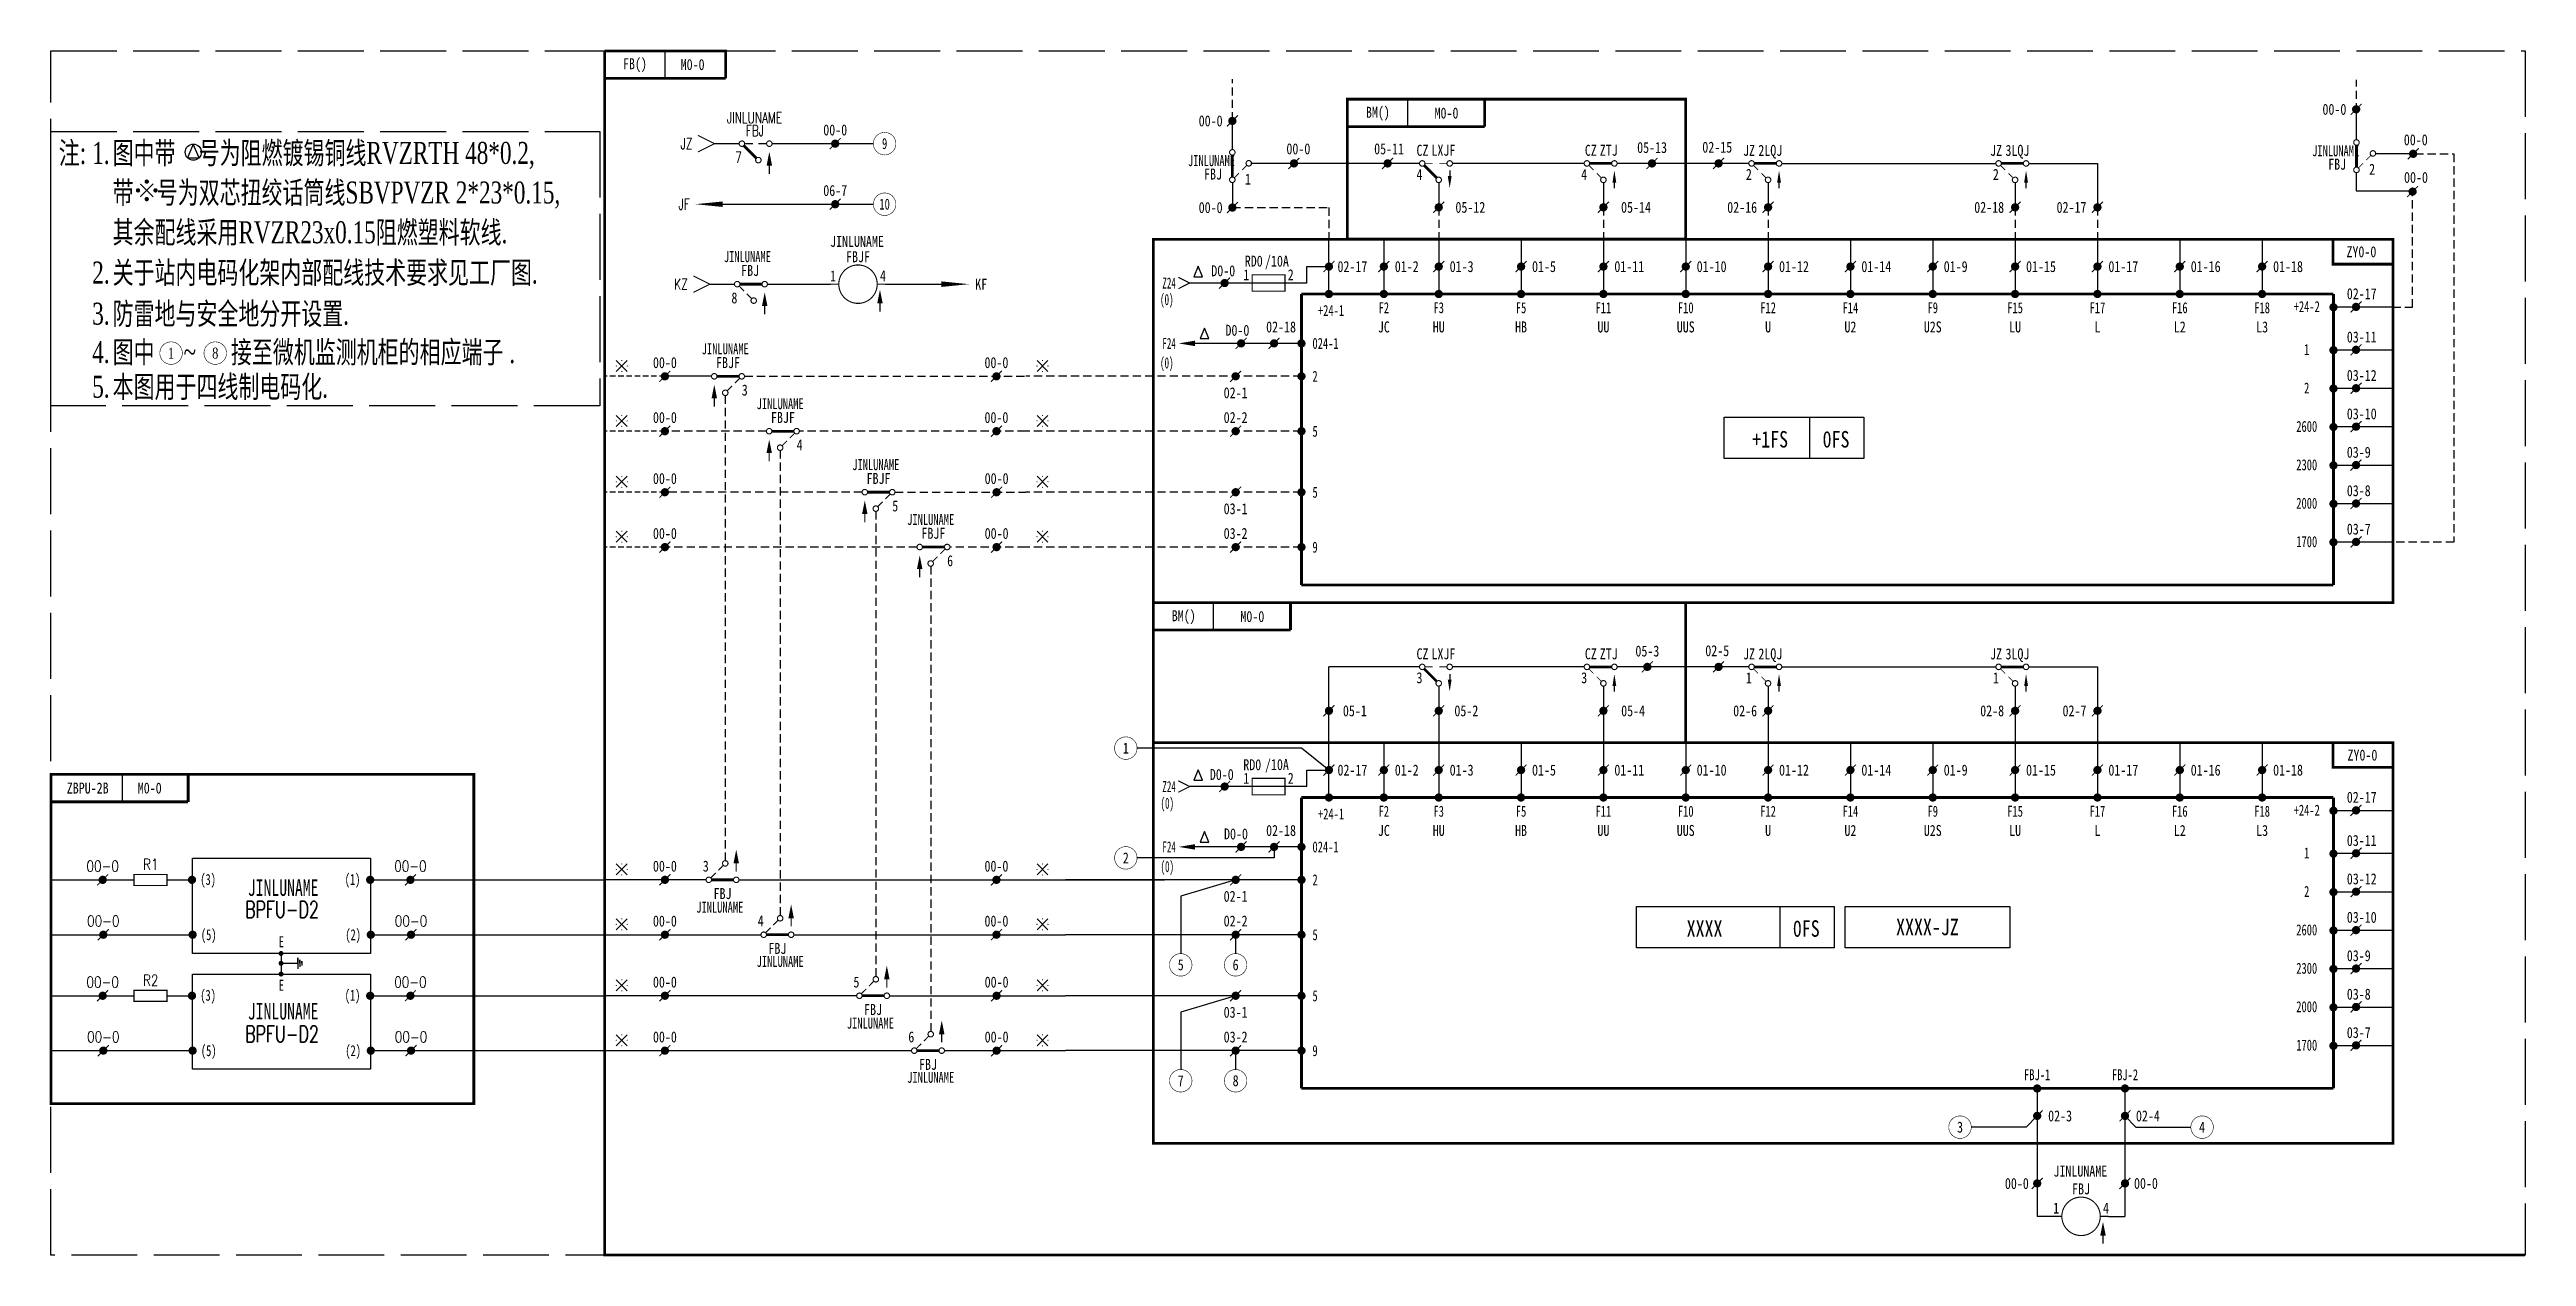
# Model space of a CAD drawing. Header units: millimetres. Extents: x 0 to 451, y -220 to 0.
import ezdxf
from ezdxf.enums import TextEntityAlignment as Align

# ---------------------------------------------------------------- set-up
doc = ezdxf.new("R2010")
doc.units = ezdxf.units.MM
doc.linetypes.add('ACAD_ISO02W100', pattern=[15, 12, -3])
doc.linetypes.add('DASHEDX2', pattern=[1.5, 1, -0.5])
for name, color, linetype in [('define', 7, 'Continuous'), ('hide', 7, 'Continuous'), ('tie', 7, 'Continuous')]:
    doc.layers.add(name, color=color, linetype=linetype)
doc.styles.add('CHINESE', font='TIMES.TTF', dxfattribs={"width": 0.7})
doc.styles.add('HZ', font='TXT', dxfattribs={"width": 0.7, "bigfont": 'HZTXT'})

msp = doc.modelspace()

# ---------------------------------------------------------------- texts
at = {"color": 4}
for s, width, p in [('FB()', 0.8, (106.4, -2.5)), ('M0-0', 0.8, (116.9, -2.5)), ('BM()', 0.8, (241.74, -11.34)), ('M0-0', 0.8, (254.24, -11.34)), ('JINLUNAME', 0.7, (416.22, -18.21)), ('JINLUNAME', 0.7, (211.43, -20.01)), ('JINLUNAME', 0.8, (146.84, -34.72)), ('ZY0-0', 0.8, (420.91, -36.61)), ('JINLUNAME', 0.7, (126.88, -37.5)), ('JINLUNAME', 0.7, (122.85, -54.29)), ('JINLUNAME', 0.7, (132.85, -64.29)), ('JINLUNAME', 0.7, (150.27, -75.4)), ('JINLUNAME', 0.7, (160.27, -85.39))]:
    msp.add_text(s, height=2, dxfattribs=dict(at, width=width)).set_placement(p, align=Align.MIDDLE)
at = {"color": 4, "style": 'HZ', "width": 0.7}
msp.add_text('JINLUNAME', height=2, dxfattribs=at).set_placement((128.17, -13.18), align=Align.CENTER)
at = {"color": 7, "style": 'HZ', "width": 0.7}
msp.add_text('FBJ', height=2, dxfattribs=at).set_placement((128.25, -15.53), align=Align.CENTER)
at = {"color": 4}
for s, height, width, p in [('00-0', 2, 0.8, (142.88, -15.4)), ('D0-0', 2, 0.8, (213.57, -41.06)), ('(0)', 2, 0.6, (203.29, -46.3)), ('D0-0', 2, 0.8, (216.15, -51.9)), ('00-0', 2, 0.8, (111.85, -57.79)), ('00-0', 2, 0.8, (172.25, -57.79)), ('(0)', 2, 0.6, (203.29, -57.84)), ('00-0', 2, 0.8, (111.85, -67.79)), ('00-0', 2, 0.8, (172.25, -67.79)), ('0FS', 3, 0.8, (325.2, -72.26)), ('00-0', 2, 0.8, (111.85, -78.91)), ('00-0', 2, 0.8, (172.28, -78.91)), ('00-0', 2, 0.8, (111.85, -88.91)), ('00-0', 2, 0.8, (172.28, -88.91))]:
    msp.add_text(s, height=height, dxfattribs=dict(at, width=width)).set_placement(p, align=Align.CENTER)
at = {"color": 4, "width": 0.8}
for p in [(213.45, -12.75), (418.17, -10.64), (229.43, -17.84), (432.99, -16.2), (433.03, -23.05), (213.45, -28.54)]:
    msp.add_text('00-0', height=2, dxfattribs=at).set_placement(p, align=Align.MIDDLE_RIGHT)
at = {"color": 7, "style": 'HZ', "width": 0.7}
for s, p in [('JZ', (116.88, -17.9)), ('7', (125.88, -20.4)), ('JF', (116.38, -28.93)), ('KZ', (116.03, -43.5))]:
    msp.add_text(s, height=2, dxfattribs=at).set_placement(p, align=Align.RIGHT)
at = {"color": 7}
for s, width, p in [('9', 0.7, (151.88, -16.9)), ('4', 0.8, (249.32, -22.5)), ('4', 0.8, (279.32, -22.5)), ('2', 0.8, (309.32, -22.5)), ('2', 0.8, (354.32, -22.5)), ('10', 0.7, (151.88, -27.93)), ('3', 0.8, (249.32, -114.23)), ('3', 0.8, (279.32, -114.23)), ('1', 0.8, (309.32, -114.23)), ('1', 0.8, (354.32, -114.23)), ('1', 0.8, (195.82, -127.03)), ('ZBPU-2B', 0.8, (6.7, -134.32)), ('2', 0.8, (195.82, -147.03)), ('5', 0.8, (205.82, -166.52)), ('6', 0.8, (215.82, -166.52)), ('7', 0.8, (205.82, -187.64)), ('8', 0.8, (215.82, -187.64)), ('3', 0.8, (347.79, -196.09)), ('4', 0.8, (391.89, -196.09))]:
    msp.add_text(s, height=2, dxfattribs=dict(at, width=width)).set_placement(p, align=Align.MIDDLE)
at = {"color": 7, "width": 0.8}
for s, p in [('05-11', (246.5, -17.84)), ('05-12', (261.31, -28.5)), ('05-14', (291.48, -28.5)), ('02-16', (310.82, -28.5)), ('02-18', (355.82, -28.5)), ('02-17', (370.82, -28.5)), ('02-18', (226.82, -50.29)), ('02-18', (226.82, -142.03))]:
    msp.add_text(s, height=2, dxfattribs=at).set_placement(p, align=Align.MIDDLE_RIGHT)
at = {"color": 4, "width": 0.8}
for s, p in [('CZ', (250.95, -19.11)), ('CZ', (281.62, -19.11)), ('JZ', (310.45, -19.12)), ('JZ', (355.45, -19.12)), ('RD0', (220.76, -39.29))]:
    msp.add_text(s, height=2, dxfattribs=at).set_placement(p, align=Align.RIGHT)
at = {"color": 7, "width": 0.8}
for s, p in [('LXJF', (251.5, -19.11)), ('ZTJ', (282.16, -19.11)), ('2LQJ', (311.05, -19.12)), ('3LQJ', (356.07, -19.12)), ('1', (217.53, -24.36)), ('2', (422.32, -22.56)), ('4', (151.03, -42)), ('2', (225.32, -41.79)), ('02-17', (234.38, -40.29)), ('01-2', (244.82, -40.29)), ('01-3', (254.82, -40.29)), ('01-5', (269.82, -40.29)), ('01-11', (284.82, -40.29)), ('01-10', (299.82, -40.29)), ('01-12', (314.82, -40.29)), ('01-14', (329.82, -40.29)), ('01-9', (344.82, -40.29)), ('01-15', (359.82, -40.29)), ('01-17', (374.82, -40.29)), ('01-16', (389.82, -40.29)), ('01-18', (404.82, -40.29)), ('02-17', (418.25, -45.24)), ('03-11', (418.25, -53.12)), ('03-12', (418.25, -60.12)), ('3', (125.85, -62.79)), ('03-10', (418.25, -67.12)), ('4', (135.85, -72.79)), ('03-9', (418.25, -74.12)), ('03-8', (418.25, -81.12)), ('5', (153.27, -83.9)), ('03-7', (418.25, -88.12)), ('6', (163.27, -93.89)), ('LXJF', (251.5, -110.85)), ('ZTJ', (282.16, -110.85)), ('2LQJ', (311.05, -110.86)), ('3LQJ', (356.07, -110.86)), ('2', (225.32, -133.53)), ('02-17', (418.25, -136.98)), ('03-11', (418.25, -144.85)), ('03-12', (418.25, -151.85)), ('03-10', (418.25, -158.85)), ('03-9', (418.25, -165.85)), ('03-8', (418.25, -172.85)), ('03-7', (418.25, -179.85)), ('4', (373.84, -211.84))]:
    msp.add_text(s, height=2, dxfattribs=at).set_placement(p)
for s, height, p in [('05-13', 2, (291.69, -18.6)), ('02-15', 2, (303.56, -18.54)), ('FBJ', 2, (211.71, -23.44)), ('FBJ', 2, (416.49, -21.64)), ('06-7', 2, (142.88, -26.43)), ('FBJ', 2, (127.38, -41)), ('FBJF', 2, (147.03, -38.5)), ('/10A', 2, (223.35, -39.29)), ('JC', 2, (242.82, -51.29)), ('HU', 2, (252.82, -51.29)), ('HB', 2, (267.82, -51.29)), ('UU', 2, (282.82, -51.29)), ('UUS', 2, (297.82, -51.29)), ('U', 2, (312.82, -51.29)), ('U2', 2, (327.82, -51.29)), ('U2S', 2, (342.82, -51.29)), ('LU', 2, (357.82, -51.29)), ('L', 2, (372.82, -51.29)), ('L2', 2, (387.82, -51.29)), ('L3', 2, (402.82, -51.29)), ('FBJF', 2, (123.35, -57.79)), ('02-1', 2, (215.82, -63.29)), ('FBJF', 2, (133.35, -67.79)), ('02-2', 2, (215.82, -67.79)), ('+1FS', 3, (313.2, -72.26)), ('FBJF', 2, (150.77, -78.9)), ('03-1', 2, (215.82, -84.41)), ('FBJF', 2, (160.77, -88.89)), ('03-2', 2, (215.82, -88.91)), ('/10A', 2, (223.35, -131.03)), ('JC', 2, (242.82, -143.03)), ('HU', 2, (252.82, -143.03)), ('HB', 2, (267.82, -143.03)), ('UU', 2, (282.82, -143.03)), ('UUS', 2, (297.82, -143.03)), ('U', 2, (312.82, -143.03)), ('U2', 2, (327.82, -143.03)), ('U2S', 2, (342.82, -143.03)), ('LU', 2, (357.82, -143.03)), ('L', 2, (372.82, -143.03)), ('L2', 2, (387.82, -143.03)), ('L3', 2, (402.82, -143.03)), ('FBJ', 2, (122.35, -154.53)), ('FBJ', 2, (132.35, -164.53)), ('FBJ', 2, (149.78, -175.65)), ('FBJ', 2, (159.78, -185.65)), ('FBJ', 2, (369.84, -208.34))]:
    msp.add_text(s, height=height, dxfattribs=at).set_placement(p, align=Align.CENTER)
at = {"color": 7}
for s, width, p in [('1', 0.8, (143.03, -42)), ('1', 0.8, (218.32, -41.79)), ('KF', 0.8, (170.56, -43.5)), ('Z24', 0.6, (204.93, -43.29)), ('F24', 0.6, (204.93, -54.29)), ('Z24', 0.6, (204.93, -135.03)), ('1', 0.8, (218.32, -133.53)), ('F24', 0.6, (204.93, -146.03)), ('3', 0.8, (119.85, -149.53)), ('4', 0.8, (129.85, -159.53)), ('5', 0.8, (147.28, -170.65)), ('6', 0.8, (157.28, -180.65)), ('1', 0.8, (365.84, -211.84))]:
    msp.add_text(s, height=2, dxfattribs=dict(at, width=width)).set_placement(p, align=Align.RIGHT)
at = {"color": 7, "linetype": 'ACAD_ISO02W100', "width": 0.8}
msp.add_text('8', height=2, dxfattribs=at).set_placement((123.97, -46))
at = {"color": 3}
for s, height, width, p in [('BM()', 2, 0.8, (206.37, -103.07)), ('JINLUNAME', 3, 0.7, (42.31, -152.47)), ('JINLUNAME', 2, 0.7, (121.85, -156.03)), ('JINLUNAME', 2, 0.7, (132.85, -165.91)), ('JINLUNAME', 3, 0.7, (42.31, -175)), ('JINLUNAME', 2, 0.7, (149.28, -177.15)), ('JINLUNAME', 2, 0.7, (160.27, -187.03))]:
    msp.add_text(s, height=height, dxfattribs=dict(at, width=width)).set_placement(p, align=Align.MIDDLE)
at = {"color": 5, "width": 0.8}
for p in [(218.87, -103.07), (18, -134.32)]:
    msp.add_text('M0-0', height=2, dxfattribs=at).set_placement(p, align=Align.MIDDLE)
at = {"color": 3, "width": 0.8}
for s, p in [('CZ', (250.95, -110.85)), ('CZ', (281.62, -110.85)), ('JZ', (310.45, -110.86)), ('JZ', (355.45, -110.86)), ('RD0', (220.49, -131.06))]:
    msp.add_text(s, height=2, dxfattribs=at).set_placement(p, align=Align.RIGHT)
at = {"color": 3}
for s, width, p in [('D0-0', 0.8, (213.3, -132.83)), ('(0)', 0.6, (203.37, -138.07)), ('D0-0', 0.8, (215.89, -143.66)), ('(0)', 0.6, (203.37, -149.61)), ('JINLUNAME', 0.8, (369.71, -205.1))]:
    msp.add_text(s, height=2, dxfattribs=dict(at, width=width)).set_placement(p, align=Align.CENTER)
at = {"color": 3, "width": 0.8}
for s, p in [('01-2', (244.82, -132.03)), ('01-5', (269.82, -132.03)), ('01-10', (299.82, -132.03)), ('01-14', (329.82, -132.03)), ('01-9', (344.82, -132.03)), ('01-16', (389.82, -132.03)), ('01-18', (404.82, -132.03))]:
    msp.add_text(s, height=2, dxfattribs=at).set_placement(p)
at = {"color": 6, "width": 0.8}
for s, height, p in [('ZY0-0', 2, (421.1, -128.31)), ('XXXX-JZ', 3, (341.85, -159.64))]:
    msp.add_text(s, height=height, dxfattribs=at).set_placement(p, align=Align.MIDDLE)
at = {"color": 3, "style": 'HZ', "width": 0.8}
for s, p in [('00-0', (9.43, -149.53)), ('R1', (18.18, -149.21)), ('00-0', (9.54, -159.53)), ('00-0', (9.43, -170.65)), ('R2', (18.18, -170.32)), ('00-0', (9.54, -180.65))]:
    msp.add_text(s, height=2, dxfattribs=at).set_placement(p, align=Align.CENTER)
at = {"color": 7, "width": 0.7}
for s, p in [('(3)', (27.21, -150.95)), ('(1)', (53.52, -150.95)), ('(5)', (27.32, -161.03)), ('E', (41.51, -162.31)), ('(2)', (53.63, -161.03)), ('(3)', (27.21, -172.06)), ('E', (41.51, -170.23)), ('(1)', (53.52, -172.06)), ('(5)', (27.32, -182.15)), ('(2)', (53.63, -182.15))]:
    msp.add_text(s, height=2, dxfattribs=at).set_placement(p, align=Align.MIDDLE_LEFT)
at = {"color": 7, "style": 'HZ', "width": 0.7}
for p in [(42.11, -156.43), (42.11, -179.11)]:
    msp.add_text('BPFU-D2', height=3, dxfattribs=at).set_placement(p, align=Align.MIDDLE)
at = {"color": 6, "width": 0.8}
for s, p in [('XXXX', (301.25, -161.4)), ('0FS', (319.78, -161.4))]:
    msp.add_text(s, height=3, dxfattribs=at).set_placement(p, align=Align.CENTER)
at = {"layer": 'tie', "color": 3, "width": 0.8}
for s, p in [('05-3', (290.83, -110.34)), ('02-5', (303.56, -110.28)), ('00-0', (111.85, -149.53)), ('00-0', (172.25, -149.53)), ('02-1', (215.82, -155.03)), ('00-0', (111.85, -159.53)), ('00-0', (172.25, -159.53)), ('02-2', (215.82, -159.53)), ('00-0', (111.85, -170.65)), ('00-0', (172.28, -170.65)), ('03-1', (215.82, -176.15)), ('00-0', (111.85, -180.65)), ('00-0', (172.28, -180.65)), ('03-2', (215.82, -180.65))]:
    msp.add_text(s, height=2, dxfattribs=at).set_placement(p, align=Align.CENTER)
for s, p in [('05-1', (239.72, -120.23)), ('05-2', (260.03, -120.23)), ('05-4', (290.41, -120.23)), ('02-6', (310.82, -120.23)), ('02-8', (355.82, -120.23)), ('02-7', (370.82, -120.23))]:
    msp.add_text(s, height=2, dxfattribs=at).set_placement(p, align=Align.MIDDLE_RIGHT)
for s, p in [('02-17', (234.38, -132.03)), ('01-3', (254.82, -132.03)), ('01-11', (284.82, -132.03)), ('01-12', (314.82, -132.03)), ('01-15', (359.82, -132.03)), ('01-17', (374.82, -132.03)), ('00-0', (379.48, -207.33))]:
    msp.add_text(s, height=2, dxfattribs=at).set_placement(p)
at = {"layer": 'tie', "color": 3, "style": 'HZ', "width": 0.8}
for p in [(65.49, -149.53), (65.6, -159.53), (65.49, -170.65), (65.6, -180.65)]:
    msp.add_text('00-0', height=2, dxfattribs=at).set_placement(p, align=Align.CENTER)
at = {"layer": 'tie', "color": 3, "width": 0.8}
for s, p in [('02-3', (363.84, -194.04)), ('02-4', (379.84, -194.04))]:
    msp.add_text(s, height=2, dxfattribs=at).set_placement(p, align=Align.MIDDLE_LEFT)
msp.add_text('00-0', height=2, dxfattribs=at).set_placement((360.32, -207.35), align=Align.RIGHT)

# ---------------------------------------------------------------- blocks, each defined once
blk = doc.blocks.new('JS')
at = {"const_width": 0.75}
blk.add_lwpolyline([(-0.375, 0, -1), (0.375, 0, -1)], format="xyb", close=True, dxfattribs=at)
at = {"width": 0.7}
blk.add_attdef('Z20', text='', height=2, dxfattribs=at).set_placement((0, 1.5), align=Align.CENTER)
blk = doc.blocks.new('JTX')
at = {"const_width": 0.2}
blk.add_lwpolyline([(0, -2.5), (0, -4)], dxfattribs=at)
blk.add_solid([(-0.5, -2.5), (0.5, -2.5), (0, 0)])
blk = doc.blocks.new('JY')
at = {"const_width": 0.75}
blk.add_lwpolyline([(0.375, 0, -1), (-0.375, 0, -1)], format="xyb", close=True, dxfattribs=at)
at = {"width": 0.7}
blk.add_attdef('Z20', text='', height=2, dxfattribs=at).set_placement((1.5, 0), align=Align.MIDDLE_LEFT)
blk = doc.blocks.new('JX')
at = {"const_width": 0.75}
blk.add_lwpolyline([(-0.375, 0, 1), (0.375, 0, 1)], format="xyb", close=True, dxfattribs=at)
at = {"width": 0.7}
blk.add_attdef('Z20', text='', height=2, dxfattribs=at).set_placement((0, -3.5), align=Align.CENTER)
blk = doc.blocks.new('conti_2')
for points in [[(-0.95, 0, 0.1, 0.1, 1), (-1.05, 0, 0.1, 0.1, 1)], [(0.05, 1, 0.1, 0.1, 1), (-0.05, 1, 0.1, 0.1, 1)], [(1.05, 0, 0.1, 0.1, 1), (0.95, 0, 0.1, 0.1, 1)], [(0.05, -1, 0.1, 0.1, 1), (-0.05, -1, 0.1, 0.1, 1)]]:
    blk.add_lwpolyline(points, format="xyseb", close=True)
for points in [[(-1, -1), (1, 1)], [(1, -1), (-1, 1)]]:
    blk.add_lwpolyline(points)
blk.add_attdef('1', text='', height=2).set_placement((2.27, 0.09), align=Align.MIDDLE)
blk = doc.blocks.new('X')
at = {"const_width": 0.219}
for points in [[(-0.96, -0.08, 1), (-0.81, 0.08, 1)], [(-0.08, 0.81, 1), (0.08, 0.96, 1)], [(0.81, -0.08, 1), (0.96, 0.08, 1)], [(-0.08, -0.96, 1), (0.08, -0.81, 1)]]:
    blk.add_lwpolyline(points, format="xyb", close=True, dxfattribs=at)
at = {"const_width": 0.125}
for points in [[(-0.66, 0.66), (0.66, -0.66)], [(-0.66, -0.66), (0.66, 0.66)]]:
    blk.add_lwpolyline(points, dxfattribs=at)
blk = doc.blocks.new('dmh_circuit_note_0000_0')
at = {"const_width": 0.1}
for points in [[(19.84, 9.63, 1), (23.94, 9.63, 1)], [(27.89, 9.63, 1), (31.99, 9.63, 1)]]:
    blk.add_lwpolyline(points, format="xyb", close=True, dxfattribs=at)
at = {"layer": 'define'}
for p, q in [((25.94, 47.71), (24.9, 45.2)), ((24.9, 45.2), (26.98, 45.2)), ((26.98, 45.2), (25.94, 47.71))]:
    blk.add_line(p, q, dxfattribs=at)
blk.add_circle((25.94, 46.24), 1.47, dxfattribs=at)
at = {"layer": 'hide', "linetype": 'ACAD_ISO02W100'}
blk.add_lwpolyline([(0, 50), (100, 50), (100, 0), (0, 0)], close=True, dxfattribs=at)
at = {"xscale": 1.799999999999955, "yscale": 1.800000000000011, "zscale": 1.799999999999997}
blk.add_blockref('X', (17.46, 39.28), dxfattribs=at)
at = {"style": 'CHINESE', "width": 0.7}
for s, p in [('注:', (1.43, 44.1)), ('1.', (7.53, 44.1)), ('图中带    号为阻燃镀锡铜线RVZRTH 48*0.2,', (11.24, 44.1)), ('带    号为双芯扭绞话筒线SBVPVZR 2*23*0.15,', (11.24, 36.89)), ('其余配线采用RVZR23x0.15阻燃塑料软线.', (11.24, 29.65)), ('2.', (7.53, 22.31)), ('关于站内电码化架内部配线技术要求见工厂图.', (11.24, 22.31)), ('3.', (7.53, 14.82)), ('防雷地与安全地分开设置.', (11.24, 14.82)), ('4.', (7.53, 7.82)), ('图中     ~      接至微机监测机柜的相应端子 .', (11.24, 7.82)), ('5.', (7.53, 1.51)), ('本图用于四线制电码化.', (11.24, 1.51))]:
    blk.add_text(s, height=4, dxfattribs=at).set_placement(p)
at = {"style": 'CHINESE', "width": 0.75}
for s, p in [('1', (21.89, 9.63)), ('8', (29.94, 9.63))]:
    blk.add_text(s, height=2, dxfattribs=at).set_placement(p, align=Align.MIDDLE)

# ---------------------------------------------------------------- linework, layer by layer
at = {"color": 7}
for p, q in [((111.9, -5), (111.9, 0)), ((247.19, -13.8), (247.19, -8.8)), ((120.88, -16.9), (125.38, -16.9)), ((131.38, -16.9), (142.88, -16.9)), ((142.88, -16.9), (149.88, -16.9)), ((279.32, -20.5), (255.32, -20.5)), ((309.32, -20.5), (285.32, -20.5)), ((315.32, -20.5), (354.32, -20.5)), ((360.32, -20.5), (372.82, -20.5)), ((372.82, -20.5), (372.82, -28.5)), ((252.82, -24), (252.82, -28.5)), ((282.82, -24), (282.82, -28.5)), ((312.82, -24), (312.82, -28.5)), ((357.82, -24), (357.82, -28.5)), ((121.88, -27.93), (149.88, -27.93)), ((232.82, -44.29), (232.82, -34.29)), ((242.82, -34.29), (242.82, -44.29)), ((252.82, -34.29), (252.82, -44.29)), ((267.82, -34.29), (267.82, -44.29)), ((282.82, -34.29), (282.82, -44.29)), ((297.82, -34.29), (297.82, -44.29)), ((312.82, -34.29), (312.82, -44.29)), ((327.82, -34.29), (327.82, -44.29)), ((342.82, -34.29), (342.82, -44.29)), ((357.82, -34.29), (357.82, -44.29)), ((372.82, -34.29), (372.82, -44.29)), ((387.82, -34.29), (387.82, -44.29)), ((402.82, -34.29), (402.82, -44.29)), ((228.82, -39.29), (232.82, -39.29)), ((228.82, -42.29), (228.82, -39.29)), ((120.03, -42.5), (124.53, -42.5)), ((130.53, -42.5), (142.03, -42.5)), ((228.82, -42.29), (207.45, -42.29)), ((227.82, -53.29), (208.45, -53.29)), ((227.82, -59.29), (227.82, -59.29)), ((304.84, -66.76), (330.28, -66.76)), ((304.84, -74.26), (304.84, -66.76)), ((320.36, -66.76), (320.36, -74.26)), ((330.28, -66.76), (330.28, -74.26)), ((227.82, -69.29), (227.82, -69.29)), ((330.28, -74.26), (304.84, -74.26)), ((227.82, -80.41), (227.82, -80.41)), ((227.82, -90.41), (227.82, -90.41)), ((211.82, -105.53), (211.82, -100.53)), ((249.32, -112.23), (232.82, -112.23)), ((232.82, -126.03), (232.82, -112.23)), ((279.32, -112.23), (255.32, -112.23)), ((309.32, -112.23), (285.32, -112.23)), ((315.32, -112.23), (354.32, -112.23)), ((360.32, -112.23), (372.82, -112.23)), ((372.82, -112.23), (372.82, -120.23)), ((252.82, -115.73), (252.82, -120.23)), ((282.82, -115.73), (282.82, -120.23)), ((312.82, -115.73), (312.82, -120.23)), ((357.82, -115.73), (357.82, -120.23)), ((252.82, -120.23), (252.82, -126.03)), ((282.82, -120.23), (282.82, -126.03)), ((312.82, -120.23), (312.82, -126.03)), ((357.82, -120.23), (357.82, -126.03)), ((372.82, -120.23), (372.82, -126.03)), ((232.82, -136.03), (232.82, -126.03)), ((242.82, -126.03), (242.82, -136.03)), ((252.82, -126.03), (252.82, -136.03)), ((267.82, -126.03), (267.82, -136.03)), ((282.82, -126.03), (282.82, -136.03)), ((297.82, -126.03), (297.82, -136.03)), ((312.82, -126.03), (312.82, -136.03)), ((327.82, -126.03), (327.82, -136.03)), ((342.82, -126.03), (342.82, -136.03)), ((357.82, -126.03), (357.82, -136.03)), ((372.82, -126.03), (372.82, -136.03)), ((387.82, -126.03), (387.82, -136.03)), ((402.82, -126.03), (402.82, -136.03)), ((227.82, -127.03), (197.82, -127.03)), ((232.82, -131.03), (227.82, -127.03)), ((228.82, -134.03), (207.45, -134.03)), ((228.82, -131.03), (232.82, -131.03)), ((228.82, -134.03), (228.82, -131.03)), ((222.82, -147.03), (197.82, -147.03)), ((227.82, -145.03), (208.45, -145.03)), ((222.82, -145.03), (222.82, -147.03)), ((119.35, -151.03), (100.85, -151.03)), ((125.35, -151.03), (184.82, -151.03)), ((227.82, -151.03), (184.82, -151.03)), ((215.82, -151.03), (205.82, -154.03)), ((227.82, -151.03), (227.82, -151.03)), ((205.82, -154.03), (205.82, -164.52)), ((288.85, -155.9), (324.85, -155.9)), ((288.85, -163.4), (288.85, -155.9)), ((314.94, -155.9), (314.94, -163.4)), ((324.85, -155.9), (324.85, -163.4)), ((100.85, -161.03), (129.35, -161.03)), ((135.35, -161.03), (184.82, -161.03)), ((227.82, -161.03), (184.82, -161.03)), ((215.82, -161.03), (215.82, -164.52)), ((227.82, -161.03), (227.82, -161.03)), ((324.85, -163.4), (288.85, -163.4)), ((146.78, -172.15), (100.9, -172.15)), ((152.78, -172.15), (184.82, -172.15)), ((227.82, -172.15), (184.82, -172.15)), ((215.82, -172.15), (205.82, -175.15)), ((205.82, -175.15), (205.82, -185.64)), ((227.82, -172.15), (227.82, -172.15)), ((100.85, -182.15), (156.78, -182.15)), ((162.78, -182.15), (184.82, -182.15)), ((227.82, -182.15), (184.82, -182.15)), ((215.82, -182.15), (215.82, -185.64)), ((227.82, -182.15), (227.82, -182.15)), ((361.84, -189.04), (361.84, -203.04)), ((377.84, -189.04), (377.84, -203.04)), ((359.84, -196.09), (349.84, -196.09)), ((361.84, -194.04), (359.84, -196.09)), ((377.84, -194.04), (379.84, -196.09)), ((379.84, -196.09), (389.84, -196.09)), ((361.84, -203.04), (361.84, -212.34)), ((377.84, -203.04), (377.84, -212.34)), ((364.84, -212.34), (361.84, -212.34)), ((374.84, -212.34), (377.84, -212.34))]:
    msp.add_line(p, q, dxfattribs=at)
at = {"color": 7, "linetype": 'DASHEDX2', "ltscale": 1.5}
for p, q in [((215.25, -12.64), (215.25, -5.13)), ((420.03, -11.01), (420.03, -5.26)), ((430.71, -18.75), (437.76, -18.75)), ((430.23, -46.71), (430.23, -25.72)), ((215.24, -28.54), (232.82, -28.54)), ((232.82, -28.54), (232.82, -34.51)), ((252.82, -28.5), (252.82, -34.29)), ((282.82, -28.5), (282.82, -34.29)), ((312.82, -28.5), (312.82, -34.29)), ((357.82, -28.5), (357.82, -34.29)), ((372.82, -28.5), (372.82, -34.29)), ((426.6, -46.71), (430.23, -46.71)), ((122.85, -62.81), (122.85, -147.53)), ((126.35, -59.29), (177.59, -59.29)), ((227.82, -59.29), (177.59, -59.29)), ((177.59, -69.29), (136.35, -69.29)), ((227.82, -69.29), (177.59, -69.29)), ((132.85, -72.76), (132.85, -157.53)), ((153.77, -80.41), (177.59, -80.41)), ((227.82, -80.41), (177.59, -80.41)), ((150.28, -83.88), (150.28, -168.65)), ((160.28, -93.88), (160.28, -178.65)), ((177.59, -90.41), (163.77, -90.41)), ((227.82, -90.41), (177.59, -90.41))]:
    msp.add_line(p, q, dxfattribs=at)
for p, q in [((249.32, -20.5), (218.6, -20.5)), ((419.96, -22.14), (419.96, -25.5)), ((423.51, -18.68), (430.33, -18.68)), ((215.24, -23.98), (215.24, -28.54)), ((152.03, -42.5), (162.23, -42.5)), ((426.6, -46.71), (415.63, -46.71)), ((426.66, -54.52), (415.63, -54.52)), ((426.66, -61.52), (415.63, -61.52)), ((426.66, -68.52), (415.63, -68.52)), ((426.66, -75.52), (415.63, -75.52)), ((426.66, -82.52), (415.63, -82.52)), ((426.66, -89.52), (415.63, -89.52)), ((13.02, -136.82), (13.02, -131.82)), ((426.6, -138.44), (415.63, -138.44)), ((426.66, -146.26), (415.63, -146.26)), ((0, -151.03), (15.16, -151.03)), ((21.08, -151.03), (25.69, -151.03)), ((58.14, -151.03), (77.1, -151.03)), ((77.05, -151.03), (100.85, -151.03)), ((184.82, -151.03), (202.87, -151.03)), ((426.66, -153.26), (415.63, -153.26)), ((0, -161.03), (25.8, -161.03)), ((58.18, -161.03), (77.05, -161.03)), ((77.05, -161.03), (100.85, -161.03)), ((426.66, -160.26), (415.63, -160.26)), ((41.92, -164.44), (41.92, -168.24)), ((41.92, -166.23), (44.96, -166.23)), ((44.96, -165.23), (44.96, -167.23)), ((44.96, -166.23), (44.96, -165.23)), ((44.96, -166.23), (44.96, -167.23)), ((45.35, -165.58), (45.35, -166.88)), ((45.35, -166.22), (45.35, -165.58)), ((45.35, -166.23), (45.35, -166.88)), ((45.74, -165.83), (45.74, -166.62)), ((45.74, -166.22), (45.74, -165.83)), ((45.74, -166.23), (45.74, -166.62)), ((426.66, -167.26), (415.63, -167.26)), ((0, -172.15), (15.16, -172.15)), ((21.08, -172.15), (25.69, -172.15)), ((58.14, -172.15), (77.1, -172.15)), ((77.05, -172.15), (100.85, -172.15)), ((426.66, -174.26), (415.63, -174.26)), ((0, -182.15), (25.8, -182.15)), ((58.18, -182.15), (77.05, -182.15)), ((77.05, -182.15), (100.85, -182.14)), ((426.66, -181.26), (415.63, -181.26))]:
    msp.add_line(p, q)
at = {"color": 7}
for points, const_width in [([(100.9, 0), (100.9, -219.4), (450.73, -219.4)], 0.5), ([(100.9, 0), (122.9, 0), (122.9, -5)], 0.5), ([(100.9, 0), (100.9, -5), (122.9, -5)], 0.5), ([(236.19, -8.8), (236.19, -13.8), (261.19, -13.8)], 0.5), ([(236.19, -8.8), (261.19, -8.8), (261.19, -13.8)], 0.5), ([(214.24, -13.75), (216.24, -11.75)], 0.2), ([(418.96, -11.64), (420.96, -9.64)], 0.2), ([(117.88, -18.4), (120.88, -16.9), (117.88, -15.4)], 0.2), ([(126.15, -17.17), (128.52, -19.54)], 0.5), ([(126.38, -16.9), (127.88, -16.9)], 0.2), ([(128.88, -16.9), (130.38, -16.9)], 0.2), ([(141.88, -17.9), (143.88, -15.9)], 0.2), ([(429.34, -19.75), (431.34, -17.75)], 0.2), ([(130.88, -20.9), (130.88, -22.4)], 0.2), ([(225.45, -21.5), (227.45, -19.5)], 0.2), ([(242.52, -21.5), (244.52, -19.5)], 0.2), ([(250.17, -20.85), (252.47, -23.14)], 0.5), ([(251.72, -20.5), (250.32, -20.5)], 0.15), ([(254.32, -20.5), (252.92, -20.5)], 0.15), ([(284.32, -20.5), (280.32, -20.5)], 0.5), ([(280.17, -20.85), (281.02, -21.7)], 0.15), ([(281.62, -22.3), (282.47, -23.14)], 0.15), ([(290.68, -21.5), (292.68, -19.5)], 0.2), ([(302.8, -21.5), (304.8, -19.5)], 0.2), ([(314.32, -20.5), (310.32, -20.5)], 0.5), ([(310.17, -20.85), (311.02, -21.7)], 0.15), ([(311.62, -22.3), (312.47, -23.14)], 0.15), ([(359.32, -20.5), (355.32, -20.5)], 0.5), ([(355.17, -20.85), (356.02, -21.7)], 0.15), ([(356.62, -22.3), (357.47, -23.14)], 0.15), ([(141.88, -28.93), (143.88, -26.93)], 0.2), ([(429.23, -26.63), (431.23, -24.63)], 0.2), ([(214.24, -29.54), (216.24, -27.54)], 0.2), ([(251.82, -29.5), (253.82, -27.5)], 0.2), ([(281.82, -29.5), (283.82, -27.5)], 0.2), ([(311.82, -29.5), (313.82, -27.5)], 0.2), ([(356.82, -29.5), (358.82, -27.5)], 0.2), ([(371.82, -29.5), (373.82, -27.5)], 0.2), ([(415.72, -34.34), (415.72, -38.86), (426.59, -38.86)], 0.5), ([(117.03, -44), (120.03, -42.5), (117.03, -41)], 0.2), ([(125.35, -42.81), (126.28, -43.75)], 0.2), ([(129.53, -42.5), (125.53, -42.5)], 0.5), ([(126.78, -44.25), (127.72, -45.19)], 0.2), ([(143.53, -42.5), (142.03, -42.5)], 0.2), ([(150.53, -42.5), (152.03, -42.5)], 0.2), ([(130.03, -46.5), (130.03, -48)], 0.2), ([(151.03, -46), (151.03, -47.5)], 0.2), ([(110.85, -60.29), (112.85, -58.29)], 0.2), ([(171.25, -60.29), (173.25, -58.29)], 0.2), ([(121.35, -59.29), (125.35, -59.29)], 0.5), ([(124.1, -61.04), (123.16, -61.98)], 0.2), ([(125.53, -59.61), (124.6, -60.54)], 0.2), ([(120.85, -63.29), (120.85, -64.79)], 0.2), ([(110.85, -70.29), (112.85, -68.29)], 0.2), ([(131.35, -69.29), (135.35, -69.29)], 0.5), ([(134.1, -71.04), (133.16, -71.98)], 0.2), ([(135.53, -69.61), (134.6, -70.54)], 0.2), ([(171.25, -70.29), (173.25, -68.29)], 0.2), ([(130.85, -73.29), (130.85, -74.79)], 0.2), ([(110.85, -81.41), (112.85, -79.41)], 0.2), ([(148.77, -80.4), (152.77, -80.4)], 0.5), ([(152.95, -80.72), (152.02, -81.65)], 0.2), ([(171.28, -81.41), (173.28, -79.41)], 0.2), ([(148.27, -84.4), (148.27, -85.9)], 0.2), ([(151.52, -82.15), (150.58, -83.09)], 0.2), ([(110.85, -91.41), (112.85, -89.41)], 0.2), ([(158.77, -90.39), (162.77, -90.39)], 0.5), ([(171.28, -91.41), (173.28, -89.41)], 0.2), ([(158.27, -94.39), (158.27, -95.89)], 0.2), ([(161.52, -92.14), (160.58, -93.08)], 0.2), ([(162.95, -90.71), (162.02, -91.64)], 0.2), ([(200.82, -100.53), (200.82, -105.53), (225.82, -105.53)], 0.5), ([(200.82, -100.53), (225.82, -100.53), (225.82, -105.53)], 0.5), ([(250.17, -112.59), (252.47, -114.88)], 0.5), ([(251.72, -112.23), (250.32, -112.23)], 0.15), ([(254.32, -112.23), (252.92, -112.23)], 0.15), ([(284.32, -112.23), (280.32, -112.23)], 0.5), ([(280.17, -112.59), (281.02, -113.43)], 0.15), ([(289.82, -113.23), (291.82, -111.23)], 0.2), ([(302.8, -113.23), (304.8, -111.23)], 0.2), ([(314.32, -112.23), (310.32, -112.23)], 0.5), ([(310.17, -112.59), (311.02, -113.43)], 0.15), ([(359.32, -112.23), (355.32, -112.23)], 0.5), ([(355.17, -112.59), (356.02, -113.43)], 0.15), ([(281.62, -114.03), (282.47, -114.88)], 0.15), ([(311.62, -114.03), (312.47, -114.88)], 0.15), ([(356.62, -114.03), (357.47, -114.88)], 0.15), ([(231.82, -121.23), (233.82, -119.23)], 0.2), ([(251.82, -121.23), (253.82, -119.23)], 0.2), ([(281.82, -121.23), (283.82, -119.23)], 0.2), ([(311.82, -121.23), (313.82, -119.23)], 0.2), ([(356.82, -121.23), (358.82, -119.23)], 0.2), ([(371.82, -121.23), (373.82, -119.23)], 0.2), ([(200.82, -126.03), (200.82, -199.04), (426.66, -199.04), (426.66, -126.03), (200.82, -126.03)], 0.5), ([(415.72, -126.03), (415.72, -130.55), (426.59, -130.55)], 0.5), ([(415.82, -136.03), (227.82, -136.03)], 0.5), ([(227.82, -189.04), (227.82, -136.03)], 0.5), ([(415.82, -189.04), (415.82, -136.03)], 0.5), ([(121.6, -149.28), (122.54, -148.34)], 0.2), ([(124.85, -148.03), (124.85, -149.53)], 0.2), ([(8.43, -152.03), (10.43, -150.03)], 0.2), ([(64.49, -152.03), (66.49, -150.03)], 0.2), ([(110.85, -152.03), (112.85, -150.03)], 0.2), ([(120.17, -150.71), (121.1, -149.78)], 0.2), ([(124.35, -151.03), (120.35, -151.03)], 0.5), ([(171.25, -152.03), (173.25, -150.03)], 0.2), ([(134.85, -158.03), (134.85, -159.53)], 0.2), ([(8.54, -162.03), (10.54, -160.03)], 0.2), ([(64.6, -162.03), (66.6, -160.03)], 0.2), ([(110.85, -162.03), (112.85, -160.03)], 0.2), ([(130.17, -160.71), (131.1, -159.78)], 0.2), ([(134.35, -161.03), (130.35, -161.03)], 0.5), ([(131.6, -159.28), (132.54, -158.34)], 0.2), ([(171.25, -162.03), (173.25, -160.03)], 0.2), ([(8.43, -173.15), (10.43, -171.15)], 0.2), ([(64.49, -173.15), (66.49, -171.15)], 0.2), ([(110.85, -173.15), (112.85, -171.15)], 0.2), ([(147.59, -171.83), (148.53, -170.9)], 0.2), ([(149.03, -170.4), (149.97, -169.45)], 0.2), ([(152.28, -169.15), (152.28, -170.65)], 0.2), ([(171.28, -173.15), (173.28, -171.15)], 0.2), ([(151.78, -172.15), (147.78, -172.15)], 0.5), ([(159.03, -180.4), (159.97, -179.45)], 0.2), ([(162.28, -179.15), (162.28, -180.65)], 0.2), ([(8.54, -183.15), (10.54, -181.15)], 0.2), ([(64.6, -183.15), (66.6, -181.15)], 0.2), ([(110.85, -183.15), (112.85, -181.15)], 0.2), ([(157.59, -181.83), (158.53, -180.9)], 0.2), ([(161.78, -182.15), (157.78, -182.15)], 0.5), ([(171.28, -183.15), (173.28, -181.15)], 0.2), ([(415.82, -189.04), (227.82, -189.04)], 0.5), ([(366.34, -212.34), (364.84, -212.34)], 0.2), ([(373.34, -212.34), (374.84, -212.34)], 0.2)]:
    msp.add_lwpolyline(points, dxfattribs=dict(at, const_width=const_width))
at = {"color": 7, "const_width": 0.5}
for points in [[(236.19, -34.29), (236.19, -8.8), (297.82, -8.8), (297.82, -34.29)], [(200.82, -100.53), (426.66, -100.53), (426.66, -34.34), (200.82, -34.34)], [(200.82, -126.03), (200.82, -100.53), (297.82, -100.53), (297.82, -126.03)], [(0, -131.82), (77.05, -131.82), (77.05, -191.82), (0, -191.82)]]:
    msp.add_lwpolyline(points, close=True, dxfattribs=at)
at = {"color": 7}
for points, const_width in [([(214.86, -12.75, 1), (215.61, -12.75, 1)], 0.75), ([(419.58, -10.64, 1), (420.33, -10.64, 1)], 0.75), ([(142.5, -16.9, 1), (143.25, -16.9, 1)], 0.75), ([(149.83, -16.9, 1), (153.93, -16.9, 1)], 0.1), ([(429.96, -18.75, 1), (430.71, -18.75, 1)], 0.75), ([(226.08, -20.5, 1), (226.83, -20.5, 1)], 0.75), ([(243.14, -20.5, 1), (243.89, -20.5, 1)], 0.75), ([(250.32, -20.5, -1), (249.32, -20.5, -1)], 0.2), ([(255.32, -20.5, -1), (254.32, -20.5, -1)], 0.2), ([(280.32, -20.5, -1), (279.32, -20.5, -1)], 0.2), ([(285.32, -20.5, -1), (284.32, -20.5, -1)], 0.2), ([(291.3, -20.5, 1), (292.05, -20.5, 1)], 0.75), ([(303.43, -20.5, 1), (304.18, -20.5, 1)], 0.75), ([(310.32, -20.5, -1), (309.32, -20.5, -1)], 0.2), ([(315.32, -20.5, -1), (314.32, -20.5, -1)], 0.2), ([(355.32, -20.5, -1), (354.32, -20.5, -1)], 0.2), ([(360.32, -20.5, -1), (359.32, -20.5, -1)], 0.2), ([(149.83, -27.93, 1), (153.93, -27.93, 1)], 0.1), ([(253.32, -23.5, -1), (252.32, -23.5, -1)], 0.2), ([(283.32, -23.5, -1), (282.32, -23.5, -1)], 0.2), ([(313.32, -23.5, -1), (312.32, -23.5, -1)], 0.2), ([(358.32, -23.5, -1), (357.32, -23.5, -1)], 0.2), ([(429.86, -25.63, 1), (430.61, -25.63, 1)], 0.75), ([(142.51, -27.93, 1), (143.26, -27.93, 1)], 0.75), ([(214.86, -28.54, 1), (215.61, -28.54, 1)], 0.75), ([(252.45, -28.5, 1), (253.2, -28.5, 1)], 0.75), ([(282.45, -28.5, 1), (283.2, -28.5, 1)], 0.75), ([(312.45, -28.5, 1), (313.2, -28.5, 1)], 0.75), ([(357.45, -28.5, 1), (358.2, -28.5, 1)], 0.75), ([(372.45, -28.5, 1), (373.2, -28.5, 1)], 0.75), ([(143.53, -42.5, 1), (150.53, -42.5, 1)], 0.2), ([(111.48, -59.29, 1), (112.23, -59.29, 1)], 0.75), ([(171.88, -59.29, 1), (172.63, -59.29, 1)], 0.75), ([(111.48, -69.29, 1), (112.23, -69.29, 1)], 0.75), ([(171.88, -69.29, 1), (172.63, -69.29, 1)], 0.75), ([(111.48, -80.41, 1), (112.23, -80.41, 1)], 0.75), ([(171.9, -80.41, 1), (172.65, -80.41, 1)], 0.75), ([(111.48, -90.41, 1), (112.23, -90.41, 1)], 0.75), ([(171.9, -90.41, 1), (172.65, -90.41, 1)], 0.75), ([(250.32, -112.23, -1), (249.32, -112.23, -1)], 0.2), ([(255.32, -112.23, -1), (254.32, -112.23, -1)], 0.2), ([(280.32, -112.23, -1), (279.32, -112.23, -1)], 0.2), ([(285.32, -112.23, -1), (284.32, -112.23, -1)], 0.2), ([(290.45, -112.23, 1), (291.2, -112.23, 1)], 0.75), ([(303.43, -112.23, 1), (304.18, -112.23, 1)], 0.75), ([(310.32, -112.23, -1), (309.32, -112.23, -1)], 0.2), ([(315.32, -112.23, -1), (314.32, -112.23, -1)], 0.2), ([(355.32, -112.23, -1), (354.32, -112.23, -1)], 0.2), ([(360.32, -112.23, -1), (359.32, -112.23, -1)], 0.2), ([(253.32, -115.23, -1), (252.32, -115.23, -1)], 0.2), ([(283.32, -115.23, -1), (282.32, -115.23, -1)], 0.2), ([(313.32, -115.23, -1), (312.32, -115.23, -1)], 0.2), ([(358.32, -115.23, -1), (357.32, -115.23, -1)], 0.2), ([(232.45, -120.23, 1), (233.2, -120.23, 1)], 0.75), ([(252.45, -120.23, 1), (253.2, -120.23, 1)], 0.75), ([(282.45, -120.23, 1), (283.2, -120.23, 1)], 0.75), ([(312.45, -120.23, 1), (313.2, -120.23, 1)], 0.75), ([(357.45, -120.23, 1), (358.2, -120.23, 1)], 0.75), ([(372.45, -120.23, 1), (373.2, -120.23, 1)], 0.75), ([(193.77, -127.03, 1), (197.87, -127.03, 1)], 0.1), ([(193.77, -147.03, 1), (197.87, -147.03, 1)], 0.1), ([(9.06, -151.03, 1), (9.81, -151.03, 1)], 0.75), ([(65.12, -151.03, 1), (65.87, -151.03, 1)], 0.75), ([(111.48, -151.03, 1), (112.23, -151.03, 1)], 0.75), ([(171.88, -151.03, 1), (172.63, -151.03, 1)], 0.75), ([(9.17, -161.03, 1), (9.92, -161.03, 1)], 0.75), ([(65.23, -161.03, 1), (65.98, -161.03, 1)], 0.75), ([(111.48, -161.03, 1), (112.23, -161.03, 1)], 0.75), ([(171.88, -161.03, 1), (172.63, -161.03, 1)], 0.75), ([(203.77, -166.52, 1), (207.87, -166.52, 1)], 0.1), ([(213.77, -166.52, 1), (217.87, -166.52, 1)], 0.1), ([(9.06, -172.15, 1), (9.81, -172.15, 1)], 0.75), ([(65.12, -172.15, 1), (65.87, -172.15, 1)], 0.75), ([(111.48, -172.15, 1), (112.23, -172.15, 1)], 0.75), ([(171.9, -172.15, 1), (172.65, -172.15, 1)], 0.75), ([(9.17, -182.15, 1), (9.92, -182.15, 1)], 0.75), ([(65.23, -182.15, 1), (65.98, -182.15, 1)], 0.75), ([(111.48, -182.15, 1), (112.23, -182.15, 1)], 0.75), ([(171.9, -182.15, 1), (172.65, -182.15, 1)], 0.75), ([(203.77, -187.64, 1), (207.87, -187.64, 1)], 0.1), ([(213.77, -187.64, 1), (217.87, -187.64, 1)], 0.1), ([(345.74, -196.09, 1), (349.84, -196.09, 1)], 0.1), ([(389.84, -196.09, 1), (393.94, -196.09, 1)], 0.1), ([(366.34, -212.34, 1), (373.34, -212.34, 1)], 0.2)]:
    msp.add_lwpolyline(points, format="xyb", close=True, dxfattribs=dict(at, const_width=const_width))
for points in [[(215.25, -17.98), (215.25, -12.64)], [(420.03, -16.18), (420.03, -10.58)], [(419.96, -22.18), (419.96, -25.5), (430.23, -25.5), (430.23, -25.63)]]:
    msp.add_lwpolyline(points)
at = {"color": 7, "const_width": 0.2}
for points in [[(125.88, -16.4, -1), (125.88, -17.4, -1), (125.88, -16.4)], [(130.88, -16.4, -1), (130.88, -17.4, -1), (130.88, -16.4)], [(128.88, -19.4, -1), (128.88, -20.4, -1), (128.88, -19.4)], [(125.03, -43, 1), (125.03, -42, 1), (125.03, -43)], [(128.03, -46, 1), (128.03, -45, 1), (128.03, -46)], [(130.03, -43, 1), (130.03, -42, 1), (130.03, -43)], [(120.85, -59.79, -1), (120.85, -58.79, -1), (120.85, -59.79)], [(122.85, -62.79, -1), (122.85, -61.79, -1), (122.85, -62.79)], [(125.85, -59.79, -1), (125.85, -58.79, -1), (125.85, -59.79)], [(130.85, -69.79, -1), (130.85, -68.79, -1), (130.85, -69.79)], [(132.85, -72.79, -1), (132.85, -71.79, -1), (132.85, -72.79)], [(135.85, -69.79, -1), (135.85, -68.79, -1), (135.85, -69.79)], [(148.27, -80.9, -1), (148.27, -79.9, -1), (148.27, -80.9)], [(153.27, -80.9, -1), (153.27, -79.9, -1), (153.27, -80.9)], [(150.27, -83.9, -1), (150.27, -82.9, -1), (150.27, -83.9)], [(158.27, -90.89, -1), (158.27, -89.89, -1), (158.27, -90.89)], [(163.27, -90.89, -1), (163.27, -89.89, -1), (163.27, -90.89)], [(160.27, -93.89, -1), (160.27, -92.89, -1), (160.27, -93.89)], [(122.85, -147.53, -1), (122.85, -148.53, -1), (122.85, -147.53)], [(119.85, -150.53, -1), (119.85, -151.53, -1), (119.85, -150.53)], [(124.85, -150.53, -1), (124.85, -151.53, -1), (124.85, -150.53)], [(132.85, -157.53, -1), (132.85, -158.53, -1), (132.85, -157.53)], [(129.85, -160.53, -1), (129.85, -161.53, -1), (129.85, -160.53)], [(134.85, -160.53, -1), (134.85, -161.53, -1), (134.85, -160.53)], [(150.28, -168.65, -1), (150.28, -169.65, -1), (150.28, -168.65)], [(147.28, -171.65, -1), (147.28, -172.65, -1), (147.28, -171.65)], [(152.28, -171.65, -1), (152.28, -172.65, -1), (152.28, -171.65)], [(160.28, -178.65, -1), (160.28, -179.65, -1), (160.28, -178.65)], [(157.28, -181.65, -1), (157.28, -182.65, -1), (157.28, -181.65)], [(162.28, -181.65, -1), (162.28, -182.65, -1), (162.28, -181.65)]]:
    msp.add_lwpolyline(points, format="xyb", dxfattribs=at)
for points, const_width in [([(215.72, -18.48, -1), (214.72, -18.48, -1)], 0.2), ([(420.51, -16.68, -1), (419.51, -16.68, -1)], 0.2), ([(218.72, -20.48, -1), (217.72, -20.48, -1)], 0.2), ([(420.51, -21.68, -1), (419.51, -21.68, -1)], 0.2), ([(423.51, -18.68, -1), (422.51, -18.68, -1)], 0.2), ([(215.72, -23.48, -1), (214.72, -23.48, -1)], 0.2), ([(232.45, -39.29, 1), (233.2, -39.29, 1)], 0.75), ([(242.45, -39.29, 1), (243.2, -39.29, 1)], 0.75), ([(252.45, -39.29, 1), (253.2, -39.29, 1)], 0.75), ([(267.45, -39.29, 1), (268.2, -39.29, 1)], 0.75), ([(282.45, -39.29, 1), (283.2, -39.29, 1)], 0.75), ([(297.45, -39.29, 1), (298.2, -39.29, 1)], 0.75), ([(312.45, -39.29, 1), (313.2, -39.29, 1)], 0.75), ([(327.45, -39.29, 1), (328.2, -39.29, 1)], 0.75), ([(342.45, -39.29, 1), (343.2, -39.29, 1)], 0.75), ([(357.45, -39.29, 1), (358.2, -39.29, 1)], 0.75), ([(372.45, -39.29, 1), (373.2, -39.29, 1)], 0.75), ([(387.45, -39.29, 1), (388.2, -39.29, 1)], 0.75), ([(402.45, -39.29, 1), (403.2, -39.29, 1)], 0.75), ([(213.45, -42.29, 1), (214.2, -42.29, 1)], 0.75), ([(419.56, -46.64, 1), (420.31, -46.64, 1)], 0.75), ([(216.45, -53.29, 1), (217.2, -53.29, 1)], 0.75), ([(222.45, -53.29, 1), (223.2, -53.29, 1)], 0.75), ([(419.56, -54.46, 1), (420.31, -54.46, 1)], 0.75), ([(215.45, -59.29, 1), (216.2, -59.29, 1)], 0.75), ([(419.56, -61.46, 1), (420.31, -61.46, 1)], 0.75), ([(215.45, -69.29, 1), (216.2, -69.29, 1)], 0.75), ([(419.56, -68.46, 1), (420.31, -68.46, 1)], 0.75), ([(419.56, -75.46, 1), (420.31, -75.46, 1)], 0.75), ([(215.45, -80.41, 1), (216.2, -80.41, 1)], 0.75), ([(419.56, -82.46, 1), (420.31, -82.46, 1)], 0.75), ([(215.45, -90.41, 1), (216.2, -90.41, 1)], 0.75), ([(419.56, -89.46, 1), (420.31, -89.46, 1)], 0.75), ([(232.45, -131.03, 1), (233.2, -131.03, 1)], 0.75), ([(242.45, -131.03, 1), (243.2, -131.03, 1)], 0.75), ([(252.45, -131.03, 1), (253.2, -131.03, 1)], 0.75), ([(267.45, -131.03, 1), (268.2, -131.03, 1)], 0.75), ([(282.45, -131.03, 1), (283.2, -131.03, 1)], 0.75), ([(297.45, -131.03, 1), (298.2, -131.03, 1)], 0.75), ([(312.45, -131.03, 1), (313.2, -131.03, 1)], 0.75), ([(327.45, -131.03, 1), (328.2, -131.03, 1)], 0.75), ([(342.45, -131.03, 1), (343.2, -131.03, 1)], 0.75), ([(357.45, -131.03, 1), (358.2, -131.03, 1)], 0.75), ([(372.45, -131.03, 1), (373.2, -131.03, 1)], 0.75), ([(387.45, -131.03, 1), (388.2, -131.03, 1)], 0.75), ([(402.45, -131.03, 1), (403.2, -131.03, 1)], 0.75), ([(213.45, -134.03, 1), (214.2, -134.03, 1)], 0.75), ([(419.56, -138.38, 1), (420.31, -138.38, 1)], 0.75), ([(216.45, -145.03, 1), (217.2, -145.03, 1)], 0.75), ([(222.45, -145.03, 1), (223.2, -145.03, 1)], 0.75), ([(419.56, -146.19, 1), (420.31, -146.19, 1)], 0.75), ([(25.33, -151.03, 1), (26.08, -151.03, 1)], 0.75), ([(57.79, -151.03, 1), (58.54, -151.03, 1)], 0.75), ([(215.45, -151.03, 1), (216.2, -151.03, 1)], 0.75), ([(419.56, -153.19, 1), (420.31, -153.19, 1)], 0.75), ([(25.44, -161.03, 1), (26.19, -161.03, 1)], 0.75), ([(57.9, -161.03, 1), (58.65, -161.03, 1)], 0.75), ([(215.45, -161.03, 1), (216.2, -161.03, 1)], 0.75), ([(419.56, -160.19, 1), (420.31, -160.19, 1)], 0.75), ([(41.7, -164.44, 1), (42.15, -164.44, 1)], 0.45), ([(41.7, -166.23, 1), (42.15, -166.23, 1)], 0.45), ([(419.56, -167.19, 1), (420.31, -167.19, 1)], 0.75), ([(25.33, -172.15, 1), (26.08, -172.15, 1)], 0.75), ([(41.7, -168.2, 1), (42.15, -168.2, 1)], 0.45), ([(57.79, -172.15, 1), (58.54, -172.15, 1)], 0.75), ([(215.45, -172.15, 1), (216.2, -172.15, 1)], 0.75), ([(419.56, -174.19, 1), (420.31, -174.19, 1)], 0.75), ([(419.56, -181.19, 1), (420.31, -181.19, 1)], 0.75), ([(25.44, -182.15, 1), (26.19, -182.15, 1)], 0.75), ([(57.9, -182.15, 1), (58.65, -182.15, 1)], 0.75), ([(215.45, -182.15, 1), (216.2, -182.15, 1)], 0.75), ([(361.47, -194.04, 1), (362.22, -194.04, 1)], 0.75), ([(377.47, -194.04, 1), (378.22, -194.04, 1)], 0.75), ([(361.47, -206.34, 1), (362.22, -206.34, 1)], 0.75), ([(377.47, -206.34, 1), (378.22, -206.34, 1)], 0.75)]:
    msp.add_lwpolyline(points, format="xyb", close=True, dxfattribs=dict(const_width=const_width))
for points in [[(217.22, -19.48, 0, 0, 0), (217.22, -18.48, 0.8, 0, 0), (217.22, -16.28, 0, 0, 0)], [(422.01, -17.68, 0, 0, 0), (422.01, -16.68, 0.8, 0, 0), (422.01, -14.48, 0, 0, 0)]]:
    msp.add_lwpolyline(points, format="xyseb")
for points, const_width in [([(420.01, -21.18), (420.01, -17.18)], 0.5), ([(215.22, -22.98), (215.22, -18.98)], 0.5), ([(215.58, -23.13), (216.42, -22.28)], 0.15), ([(217.02, -21.68), (217.87, -20.84)], 0.15), ([(420.36, -21.33), (421.21, -20.48)], 0.15), ([(421.81, -19.88), (422.65, -19.03)], 0.15), ([(231.82, -40.29), (233.82, -38.29)], 0.2), ([(241.82, -40.29), (243.82, -38.29)], 0.2), ([(251.82, -40.29), (253.82, -38.29)], 0.2), ([(266.82, -40.29), (268.82, -38.29)], 0.2), ([(281.82, -40.29), (283.82, -38.29)], 0.2), ([(296.82, -40.29), (298.82, -38.29)], 0.2), ([(311.82, -40.29), (313.82, -38.29)], 0.2), ([(326.82, -40.29), (328.82, -38.29)], 0.2), ([(341.82, -40.29), (343.82, -38.29)], 0.2), ([(356.82, -40.29), (358.82, -38.29)], 0.2), ([(371.82, -40.29), (373.82, -38.29)], 0.2), ([(386.82, -40.29), (388.82, -38.29)], 0.2), ([(401.82, -40.29), (403.82, -38.29)], 0.2), ([(205.38, -43.33), (207.45, -42.29), (205.38, -41.25)], 0.2), ([(212.82, -43.29), (214.82, -41.29)], 0.2), ([(216.82, -42.29), (226.82, -42.29)], 0.2), ([(418.93, -47.64), (420.93, -45.64)], 0.2), ([(215.82, -54.29), (217.82, -52.29)], 0.2), ([(221.82, -54.29), (223.82, -52.29)], 0.2), ([(418.93, -55.46), (420.93, -53.46)], 0.2), ([(214.82, -60.29), (216.82, -58.29)], 0.2), ([(418.93, -62.46), (420.93, -60.46)], 0.2), ([(418.93, -69.46), (420.93, -67.46)], 0.2), ([(214.82, -70.29), (216.82, -68.29)], 0.2), ([(418.93, -76.46), (420.93, -74.46)], 0.2), ([(214.82, -81.41), (216.82, -79.41)], 0.2), ([(418.93, -83.46), (420.93, -81.46)], 0.2), ([(214.82, -91.41), (216.82, -89.41)], 0.2), ([(418.93, -90.46), (420.93, -88.46)], 0.2), ([(231.82, -132.03), (233.82, -130.03)], 0.2), ([(241.82, -132.03), (243.82, -130.03)], 0.2), ([(251.82, -132.03), (253.82, -130.03)], 0.2), ([(266.82, -132.03), (268.82, -130.03)], 0.2), ([(281.82, -132.03), (283.82, -130.03)], 0.2), ([(296.82, -132.03), (298.82, -130.03)], 0.2), ([(311.82, -132.03), (313.82, -130.03)], 0.2), ([(326.82, -132.03), (328.82, -130.03)], 0.2), ([(341.82, -132.03), (343.82, -130.03)], 0.2), ([(356.82, -132.03), (358.82, -130.03)], 0.2), ([(371.82, -132.03), (373.82, -130.03)], 0.2), ([(386.82, -132.03), (388.82, -130.03)], 0.2), ([(401.82, -132.03), (403.82, -130.03)], 0.2), ([(0, -131.82), (0, -136.82), (25, -136.82)], 0.5), ([(0, -131.82), (25, -131.82), (25, -136.82)], 0.5), ([(205.38, -135.07), (207.45, -134.03), (205.38, -132.99)], 0.2), ([(212.82, -135.03), (214.82, -133.03)], 0.2), ([(216.82, -134.03), (226.82, -134.03)], 0.2), ([(418.93, -139.38), (420.93, -137.38)], 0.2), ([(215.82, -146.03), (217.82, -144.03)], 0.2), ([(221.82, -146.03), (223.82, -144.03)], 0.2), ([(418.93, -147.19), (420.93, -145.19)], 0.2), ([(214.82, -152.03), (216.82, -150.03)], 0.2), ([(418.93, -154.19), (420.93, -152.19)], 0.2), ([(214.82, -162.03), (216.82, -160.03)], 0.2), ([(418.93, -161.19), (420.93, -159.19)], 0.2), ([(418.93, -168.19), (420.93, -166.19)], 0.2), ([(214.82, -173.15), (216.82, -171.15)], 0.2), ([(418.93, -175.19), (420.93, -173.19)], 0.2), ([(418.93, -182.19), (420.93, -180.19)], 0.2), ([(214.82, -183.15), (216.82, -181.15)], 0.2), ([(360.84, -195.04), (362.84, -193.04)], 0.2), ([(376.84, -195.04), (378.84, -193.04)], 0.2), ([(360.84, -207.34), (362.84, -205.34)], 0.2), ([(376.84, -207.34), (378.84, -205.34)], 0.2)]:
    msp.add_lwpolyline(points, dxfattribs=dict(const_width=const_width))
at = {"color": 7}
for points in [[(254.82, -25, 0, 0.7, 0), (254.82, -22.8, 0.7, 0.7, 0)], [(284.82, -21.8, 0, 0.7, 0), (284.82, -24, 0.7, 0.7, 0)], [(314.82, -21.8, 0, 0.7, 0), (314.82, -24, 0.7, 0.7, 0)], [(359.82, -21.8, 0, 0.7, 0), (359.82, -24, 0.7, 0.7, 0)], [(254.82, -116.73, 0, 0.7, 0), (254.82, -114.53, 0.7, 0.7, 0)], [(284.82, -113.53, 0, 0.7, 0), (284.82, -115.73, 0.7, 0.7, 0)], [(314.82, -113.53, 0, 0.7, 0), (314.82, -115.73, 0.7, 0.7, 0)], [(359.82, -113.53, 0, 0.7, 0), (359.82, -115.73, 0.7, 0.7, 0)]]:
    msp.add_lwpolyline(points, format="xyseb", dxfattribs=at)
for points in [[(254.82, -21.8), (254.82, -22.8)], [(284.82, -25), (284.82, -24)], [(314.82, -25), (314.82, -24)], [(359.82, -25), (359.82, -24)], [(120.35, -59.29), (111.85, -59.29)], [(254.82, -113.53), (254.82, -114.53)], [(284.82, -116.73), (284.82, -115.73)], [(314.82, -116.73), (314.82, -115.73)], [(359.82, -116.73), (359.82, -115.73)]]:
    msp.add_lwpolyline(points, dxfattribs=at)
at = {"color": 7, "linetype": 'DASHEDX2', "ltscale": 1.5}
for points in [[(437.76, -18.75), (437.76, -89.52), (426.72, -89.52)], [(130.35, -69.29), (111.85, -69.29)], [(147.78, -80.4), (111.85, -80.4)], [(157.82, -90.39), (111.85, -90.39)]]:
    msp.add_lwpolyline(points, dxfattribs=at)
at = {"const_width": 0.2}
for points in [[(221.82, -40.79), (218.82, -40.79), (218.82, -43.79), (224.82, -43.79), (224.82, -40.79)], [(221.82, -132.53), (218.82, -132.53), (218.82, -135.53), (224.82, -135.53), (224.82, -132.53)], [(18.14, -150.05), (15.14, -150.05), (15.14, -152.04), (21.14, -152.04), (21.14, -150.05)], [(18.14, -171.17), (15.14, -171.17), (15.14, -173.16), (21.14, -173.16), (21.14, -171.17)]]:
    msp.add_lwpolyline(points, close=True, dxfattribs=at)
at = {"color": 7, "linetype": 'DASHEDX2', "ltscale": 1.5, "const_width": 0.5}
for points in [[(415.82, -44.29), (227.82, -44.29)], [(227.82, -97.31), (227.82, -44.29)], [(415.82, -97.31), (415.82, -44.29)], [(415.82, -97.31), (227.82, -97.31)]]:
    msp.add_lwpolyline(points, dxfattribs=at)
at = {"color": 7, "linetype": 'DASHEDX2'}
for points in [[(111.85, -59.29), (100.85, -59.29)], [(111.85, -69.29), (100.85, -69.29)], [(111.85, -80.4), (100.85, -80.4)], [(111.85, -90.39), (100.85, -90.39)]]:
    msp.add_lwpolyline(points, dxfattribs=at)
for points in [[(25.79, -147.11), (58.25, -147.11), (58.25, -164.44), (25.79, -164.44)], [(326.85, -155.88), (356.85, -155.88), (356.85, -163.4), (326.85, -163.4)], [(25.79, -168.23), (58.25, -168.23), (58.25, -185.55), (25.79, -185.55)]]:
    msp.add_lwpolyline(points, close=True)
at = {"color": 7}
for points in [[(130.38, -20.9), (131.38, -20.9), (130.88, -18.4)], [(122.38, -27.43), (122.38, -28.43), (117.38, -27.93)], [(130.53, -46.5), (129.53, -46.5), (130.03, -44)], [(150.53, -46), (151.53, -46), (151.03, -43.5)], [(162.23, -42), (162.23, -43), (167.23, -42.5)], [(120.35, -63.29), (121.35, -63.29), (120.85, -60.79)], [(130.35, -73.29), (131.35, -73.29), (130.85, -70.79)], [(147.77, -84.4), (148.77, -84.4), (148.27, -81.9)], [(157.77, -94.39), (158.77, -94.39), (158.27, -91.89)], [(124.35, -148.03), (125.35, -148.03), (124.85, -145.53)], [(134.35, -158.03), (135.35, -158.03), (134.85, -155.53)], [(151.78, -169.15), (152.78, -169.15), (152.28, -166.65)], [(161.78, -179.15), (162.78, -179.15), (162.28, -176.65)]]:
    msp.add_solid(points, dxfattribs=at)
for points in [[(208.45, -52.79), (208.45, -53.79), (205.45, -53.29)], [(208.45, -144.53), (208.45, -145.53), (205.45, -145.03)]]:
    msp.add_solid(points)
at = {"layer": 'define'}
for p, q in [((209, -39.24), (208.21, -41.15)), ((209.79, -41.15), (209, -39.24)), ((208.21, -41.15), (209.79, -41.15)), ((210.15, -50.49), (209.36, -52.4)), ((209.36, -52.4), (210.94, -52.4)), ((210.94, -52.4), (210.15, -50.49)), ((209, -130.97), (208.21, -132.88)), ((208.21, -132.88), (209.79, -132.88)), ((209.79, -132.88), (209, -130.97)), ((210.15, -142.23), (209.36, -144.14)), ((209.36, -144.14), (210.94, -144.14)), ((210.94, -144.14), (210.15, -142.23))]:
    msp.add_line(p, q, dxfattribs=at)
at = {"layer": 'hide', "linetype": 'ACAD_ISO02W100'}
msp.add_lwpolyline([(0, 0), (450.73, 0), (450.73, -219.4), (0, -219.4)], close=True, dxfattribs=at)

# ---------------------------------------------------------------- block references
at = {"color": 7}
ref = msp.add_blockref('JY', (232.82, -44.29), dxfattribs=at)
ref.add_attrib('Z20', '+24-1', dxfattribs={"height": 2, "width": 0.7}).set_placement((230.82, -47.29), align=Align.MIDDLE_LEFT)
for name, p, values in [('JX', (242.82, -44.29), {'Z20': 'F2'}), ('JX', (252.82, -44.29), {'Z20': 'F3'}), ('JX', (267.82, -44.29), {'Z20': 'F5'}), ('JX', (282.82, -44.29), {'Z20': 'F11'}), ('JX', (297.82, -44.29), {'Z20': 'F10'}), ('JX', (312.82, -44.29), {'Z20': 'F12'}), ('JX', (327.82, -44.29), {'Z20': 'F14'}), ('JX', (342.82, -44.29), {'Z20': 'F9'}), ('JX', (357.82, -44.29), {'Z20': 'F15'}), ('JX', (372.82, -44.29), {'Z20': 'F17'}), ('JX', (387.82, -44.29), {'Z20': 'F16'}), ('JX', (402.82, -44.29), {'Z20': 'F18'}), ('JX', (242.82, -136.03), {'Z20': 'F2'}), ('JX', (252.82, -136.03), {'Z20': 'F3'}), ('JX', (267.82, -136.03), {'Z20': 'F5'}), ('JX', (282.82, -136.03), {'Z20': 'F11'}), ('JX', (297.82, -136.03), {'Z20': 'F10'}), ('JX', (312.82, -136.03), {'Z20': 'F12'}), ('JX', (327.82, -136.03), {'Z20': 'F14'}), ('JX', (342.82, -136.03), {'Z20': 'F9'}), ('JX', (357.82, -136.03), {'Z20': 'F15'}), ('JX', (372.82, -136.03), {'Z20': 'F17'}), ('JX', (387.82, -136.03), {'Z20': 'F16'}), ('JX', (402.82, -136.03), {'Z20': 'F18'}), ('JS', (361.84, -189.04), {'Z20': 'FBJ-1'}), ('JS', (377.84, -189.04), {'Z20': 'FBJ-2'})]:
    msp.add_blockref(name, p, dxfattribs=at).add_auto_attribs(values)
ref = msp.add_blockref('JS', (415.82, -46.71), dxfattribs=at)
ref.add_attrib('Z20', '+24-2', dxfattribs={"height": 2, "width": 0.7}).set_placement((410.95, -47.59), align=Align.CENTER)
ref = msp.add_blockref('JY', (227.82, -53.29), dxfattribs=dict(at, xscale=-1))
ref.add_attrib('Z20', '024-1', dxfattribs={"height": 2, "width": 0.7}).set_placement((229.82, -53.29), align=Align.MIDDLE_LEFT)
ref = msp.add_blockref('JS', (415.82, -54.52), dxfattribs=at)
ref.add_attrib('Z20', '1', dxfattribs={"height": 2, "width": 0.7}).set_placement((410.95, -55.41), align=Align.CENTER)
for name, p in [('conti_2', (104, -57.41)), ('conti_2', (180.64, -57.41)), ('conti_2', (104, -67.41)), ('conti_2', (180.64, -67.41)), ('conti_2', (104, -78.51)), ('conti_2', (180.64, -78.51)), ('conti_2', (104, -88.51)), ('conti_2', (180.64, -88.51)), ('conti_2', (104, -149.14)), ('conti_2', (180.64, -149.14)), ('conti_2', (104, -159.14)), ('conti_2', (180.64, -159.14)), ('conti_2', (104, -170.26)), ('conti_2', (180.64, -170.26)), ('conti_2', (104, -180.26)), ('conti_2', (180.64, -180.26)), ('JTX', (373.84, -213.34))]:
    msp.add_blockref(name, p, dxfattribs=at)
ref = msp.add_blockref('JY', (227.82, -59.29), dxfattribs=dict(at, xscale=-1))
ref.add_attrib('Z20', '2', dxfattribs={"height": 2, "width": 0.7}).set_placement((229.82, -59.29), align=Align.MIDDLE_LEFT)
ref = msp.add_blockref('JS', (415.82, -61.52), dxfattribs=at)
ref.add_attrib('Z20', '2', dxfattribs={"height": 2, "width": 0.7}).set_placement((410.95, -62.41), align=Align.CENTER)
ref = msp.add_blockref('JS', (415.82, -68.52), dxfattribs=at)
ref.add_attrib('Z20', '2600', dxfattribs={"height": 2, "width": 0.7}).set_placement((410.95, -69.41), align=Align.CENTER)
ref = msp.add_blockref('JY', (227.82, -69.29), dxfattribs=dict(at, xscale=-1))
ref.add_attrib('Z20', '5', dxfattribs={"height": 2, "width": 0.7}).set_placement((229.82, -69.29), align=Align.MIDDLE_LEFT)
ref = msp.add_blockref('JS', (415.82, -75.52), dxfattribs=at)
ref.add_attrib('Z20', '2300', dxfattribs={"height": 2, "width": 0.7}).set_placement((410.95, -76.41), align=Align.CENTER)
ref = msp.add_blockref('JY', (227.82, -80.41), dxfattribs=dict(at, xscale=-1))
ref.add_attrib('Z20', '5', dxfattribs={"height": 2, "width": 0.7}).set_placement((229.82, -80.41), align=Align.MIDDLE_LEFT)
ref = msp.add_blockref('JS', (415.82, -82.52), dxfattribs=at)
ref.add_attrib('Z20', '2000', dxfattribs={"height": 2, "width": 0.7}).set_placement((410.95, -83.41), align=Align.CENTER)
ref = msp.add_blockref('JY', (227.82, -90.41), dxfattribs=dict(at, xscale=-1))
ref.add_attrib('Z20', '9', dxfattribs={"height": 2, "width": 0.7}).set_placement((229.82, -90.41), align=Align.MIDDLE_LEFT)
ref = msp.add_blockref('JS', (415.82, -89.52), dxfattribs=at)
ref.add_attrib('Z20', '1700', dxfattribs={"height": 2, "width": 0.7}).set_placement((410.95, -90.41), align=Align.CENTER)
ref = msp.add_blockref('JY', (232.82, -136.03), dxfattribs=at)
ref.add_attrib('Z20', '+24-1', dxfattribs={"height": 2, "width": 0.7}).set_placement((230.82, -139.03), align=Align.MIDDLE_LEFT)
ref = msp.add_blockref('JS', (415.82, -138.44), dxfattribs=at)
ref.add_attrib('Z20', '+24-2', dxfattribs={"height": 2, "width": 0.7}).set_placement((410.95, -139.33), align=Align.CENTER)
ref = msp.add_blockref('JY', (227.82, -145.03), dxfattribs=dict(at, xscale=-1))
ref.add_attrib('Z20', '024-1', dxfattribs={"height": 2, "width": 0.7}).set_placement((229.82, -145.03), align=Align.MIDDLE_LEFT)
ref = msp.add_blockref('JS', (415.82, -146.26), dxfattribs=at)
ref.add_attrib('Z20', '1', dxfattribs={"height": 2, "width": 0.7}).set_placement((410.95, -147.14), align=Align.CENTER)
ref = msp.add_blockref('JY', (227.82, -151.03), dxfattribs=dict(at, xscale=-1))
ref.add_attrib('Z20', '2', dxfattribs={"height": 2, "width": 0.7}).set_placement((229.82, -151.03), align=Align.MIDDLE_LEFT)
ref = msp.add_blockref('JS', (415.82, -153.26), dxfattribs=at)
ref.add_attrib('Z20', '2', dxfattribs={"height": 2, "width": 0.7}).set_placement((410.95, -154.14), align=Align.CENTER)
ref = msp.add_blockref('JY', (227.82, -161.03), dxfattribs=dict(at, xscale=-1))
ref.add_attrib('Z20', '5', dxfattribs={"height": 2, "width": 0.7}).set_placement((229.82, -161.03), align=Align.MIDDLE_LEFT)
ref = msp.add_blockref('JS', (415.82, -160.26), dxfattribs=at)
ref.add_attrib('Z20', '2600', dxfattribs={"height": 2, "width": 0.7}).set_placement((410.95, -161.14), align=Align.CENTER)
ref = msp.add_blockref('JS', (415.82, -167.26), dxfattribs=at)
ref.add_attrib('Z20', '2300', dxfattribs={"height": 2, "width": 0.7}).set_placement((410.95, -168.14), align=Align.CENTER)
ref = msp.add_blockref('JY', (227.82, -172.15), dxfattribs=dict(at, xscale=-1))
ref.add_attrib('Z20', '5', dxfattribs={"height": 2, "width": 0.7}).set_placement((229.82, -172.15), align=Align.MIDDLE_LEFT)
ref = msp.add_blockref('JS', (415.82, -174.26), dxfattribs=at)
ref.add_attrib('Z20', '2000', dxfattribs={"height": 2, "width": 0.7}).set_placement((410.95, -175.14), align=Align.CENTER)
ref = msp.add_blockref('JS', (415.82, -181.26), dxfattribs=at)
ref.add_attrib('Z20', '1700', dxfattribs={"height": 2, "width": 0.7}).set_placement((410.95, -182.14), align=Align.CENTER)
ref = msp.add_blockref('JY', (227.82, -182.15), dxfattribs=dict(at, xscale=-1))
ref.add_attrib('Z20', '9', dxfattribs={"height": 2, "width": 0.7}).set_placement((229.82, -182.15), align=Align.MIDDLE_LEFT)
at = {"layer": 'define'}
msp.add_blockref('dmh_circuit_note_0000_0', (0, -64.69), dxfattribs=at)

msp.set_redraw_order([(e.dxf.handle, doc.entitydb.next_handle()) for e in msp.query("TEXT MTEXT ATTDEF DIMENSION ARC_DIMENSION")])  # texts and dimensions are drawn at this point

doc.saveas('drawing.dxf')
